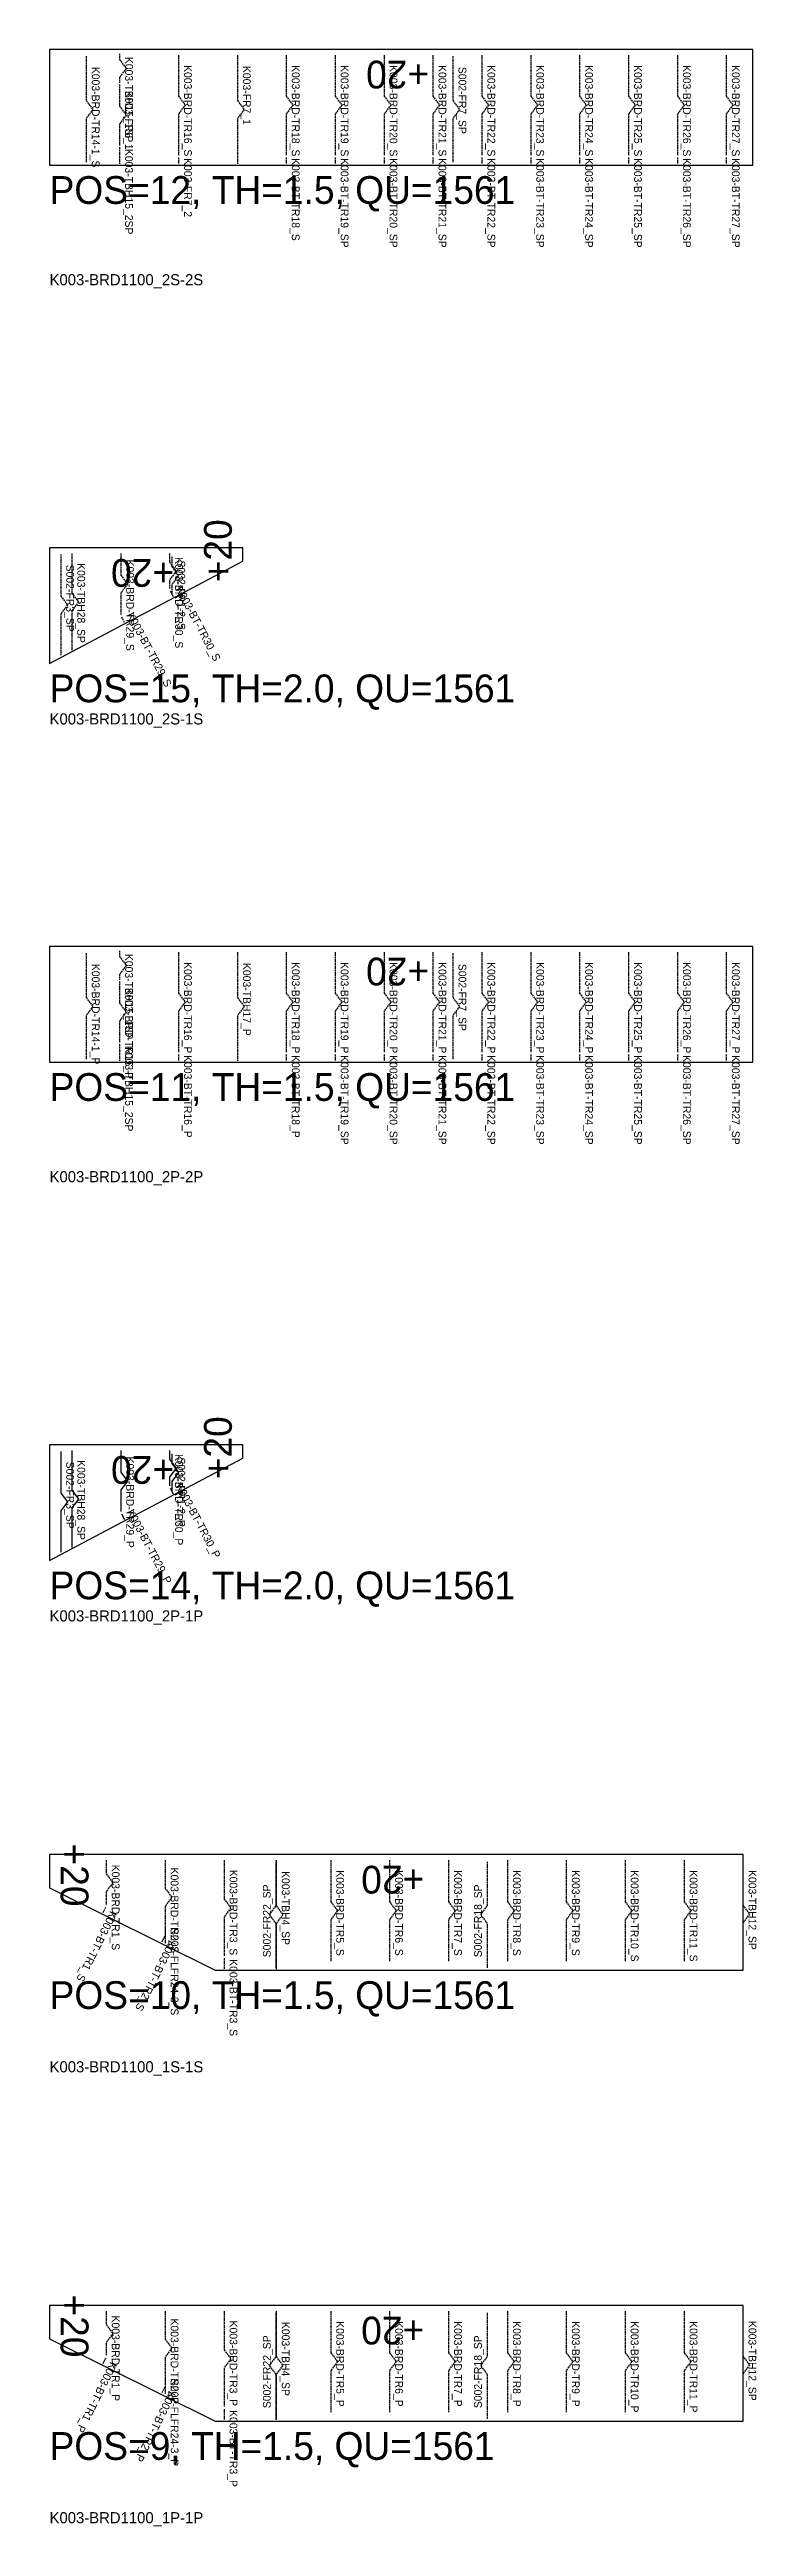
# Model space of a CAD drawing. Header units: inches. Extents: x -22688 to 5506, y -4302 to 14985.
# Drawn here: x -15352 to -12171, y -4302 to 6852 of the extents above; entities that cross this region are included whole.
import ezdxf

# ---------------------------------------------------------------- set-up
doc = ezdxf.new("R2010")
doc.units = ezdxf.units.IN
doc.header["$MEASUREMENT"] = 0
doc.linetypes.add('Dashed', pattern=[10, 7.5, -2.5])
doc.layers.get('0').update_dxf_attribs({"linetype": 'CONTINUOUS'})

msp = doc.modelspace()

# ---------------------------------------------------------------- texts
at = {"color": 7}
for s, height, rotation, p in [('K003-TBH15_1SP', 34.999999, 270, (-15011.810179, 6818.823199)), ('K003-BRD-TR14-1_S', 34.999999, 270, (-15161.810179, 6773.822741)), ('K003-BRD-TR16_S', 34.999999, 270, (-14746.810789, 6781.822924)), ('K003-FR7_1', 34.999999, 270, (-14481.809873, 6777.822832)), ('K003-BRD-TR18_S', 34.999999, 270, (-14261.810179, 6781.822924)), ('K003-BRD-TR19_S', 34.999999, 270, (-14041.810484, 6781.822924)), ('+20', 125, 180, (-13644.309873, 6801.822619)), ('K003-BRD-TR20_S', 34.999999, 270, (-13821.810789, 6781.822924)), ('K003-BRD-TR21_S', 34.999999, 270, (-13601.809568, 6781.822924)), ('S002-FR7_SP', 34.999999, 270, (-13511.810179, 6773.822741)), ('K003-BRD-TR22_S', 34.999999, 270, (-13381.809873, 6781.822924)), ('K003-BRD-TR23_S', 34.999999, 270, (-13161.810179, 6781.822924)), ('K003-BRD-TR24_S', 34.999999, 270, (-12941.810484, 6781.822924)), ('K003-BRD-TR25_S', 34.999999, 270, (-12721.810789, 6781.822924)), ('K003-BRD-TR26_S', 34.999999, 270, (-12501.809568, 6781.822924)), ('K003-BRD-TR27_S', 34.999999, 270, (-12281.809873, 6781.822924)), ('K003-FR6_1', 34.999999, 270, (-15011.810179, 6666.422991)), ('K003-TBH15_2SP', 34.999999, 270, (-15011.810179, 6404.322771)), ('K003-FR7_2', 34.999999, 270, (-14746.810789, 6362.922625)), ('K003-BT-TR18_S', 34.999999, 270, (-14261.810179, 6362.922625)), ('K003-BT-TR19_SP', 34.999999, 270, (-14041.810484, 6362.922625)), ('K003-BT-TR20_SP', 34.999999, 270, (-13821.810789, 6362.922625)), ('K003-BT-TR21_SP', 34.999999, 270, (-13601.809568, 6362.922625)), ('K003-BT-TR22_SP', 34.999999, 270, (-13381.809873, 6362.922625)), ('K003-BT-TR23_SP', 34.999999, 270, (-13161.810179, 6362.922625)), ('K003-BT-TR24_SP', 34.999999, 270, (-12941.810484, 6362.922625)), ('K003-BT-TR25_SP', 34.999999, 270, (-12721.810789, 6362.922625)), ('K003-BT-TR26_SP', 34.999999, 270, (-12501.809568, 6362.922625)), ('K003-BT-TR27_SP', 34.999999, 270, (-12281.809873, 6362.922625)), ('+20', 125, 90, (-14531.809873, 4452.922015)), ('S002-FR3_SP', 34.999999, 270, (-15276.809568, 4532.275347)), ('K003-TBH28_SP', 34.999999, 270, (-15226.809568, 4538.922076)), ('+20', 125, 180, (-14791.810484, 4557.627825)), ('K003-BRD-TR29_S', 34.999999, 270, (-15006.809873, 4555.128435)), ('K003-BRD-TR30_S', 34.999999, 270, (-14786.810179, 4566.728167)), ('S002-FR1-2_S', 34.999999, 270, (-14776.809568, 4550.746111)), ('K003-BT-TR30_S', 34.999999, 297.834045, (-14785.42468, 4422.637896)), ('K003-BT-TR29_S', 34.999999, 297.923584, (-15005.377073, 4306.235461)), ('K003-BRD-TR14-1_P', 34.999999, 270, (-15161.810179, 2734.628252)), ('K003-TBH15_1SP', 34.999999, 270, (-15011.810179, 2779.62871)), ('K003-BRD-TR16_P', 34.999999, 270, (-14746.810789, 2742.628435)), ('K003-TBH17_P', 34.999999, 270, (-14481.809873, 2738.628344)), ('K003-BRD-TR18_P', 34.999999, 270, (-14261.810179, 2742.628435)), ('K003-BRD-TR19_P', 34.999999, 270, (-14041.810484, 2742.628435)), ('+20', 125, 180, (-13644.309873, 2762.62813)), ('K003-BRD-TR20_P', 34.999999, 270, (-13821.810789, 2742.628435)), ('K003-BRD-TR21_P', 34.999999, 270, (-13601.809568, 2742.628435)), ('S002-FR7_SP', 34.999999, 270, (-13511.810179, 2734.628252)), ('K003-BRD-TR22_P', 34.999999, 270, (-13381.809873, 2742.628435)), ('K003-BRD-TR23_P', 34.999999, 270, (-13161.810179, 2742.628435)), ('K003-BRD-TR24_P', 34.999999, 270, (-12941.810484, 2742.628435)), ('K003-BRD-TR25_P', 34.999999, 270, (-12721.810789, 2742.628435)), ('K003-BRD-TR26_P', 34.999999, 270, (-12501.809568, 2742.628435)), ('K003-BRD-TR27_P', 34.999999, 270, (-12281.809873, 2742.628435)), ('K003-BRD-TR15_P', 34.999999, 270, (-15011.810179, 2627.228503)), ('K003-TBH15_2SP', 34.999999, 270, (-15011.810179, 2365.128283)), ('K003-BT-TR16_P', 34.999999, 270, (-14746.810789, 2323.728136)), ('K003-BT-TR18_P', 34.999999, 270, (-14261.810179, 2323.728136)), ('K003-BT-TR19_SP', 34.999999, 270, (-14041.810484, 2323.728136)), ('K003-BT-TR20_SP', 34.999999, 270, (-13821.810789, 2323.728136)), ('K003-BT-TR21_SP', 34.999999, 270, (-13601.809568, 2323.728136)), ('K003-BT-TR22_SP', 34.999999, 270, (-13381.809873, 2323.728136)), ('K003-BT-TR23_SP', 34.999999, 270, (-13161.810179, 2323.728136)), ('K003-BT-TR24_SP', 34.999999, 270, (-12941.810484, 2323.728136)), ('K003-BT-TR25_SP', 34.999999, 270, (-12721.810789, 2323.728136)), ('K003-BT-TR26_SP', 34.999999, 270, (-12501.809568, 2323.728136)), ('K003-BT-TR27_SP', 34.999999, 270, (-12281.809873, 2323.728136)), ('+20', 125, 90, (-14531.809873, 413.72867)), ('S002-FR3_SP', 34.999999, 270, (-15276.809568, 493.081622)), ('K003-TBH28_SP', 34.999999, 270, (-15226.809568, 499.72835)), ('+20', 125, 180, (-14791.810484, 518.434481)), ('K003-BRD-TR29_P', 34.999999, 270, (-15006.809873, 515.934328)), ('K003-BRD-TR30_P', 34.999999, 270, (-14786.810179, 527.534441)), ('S002-FR1-2_P', 34.999999, 270, (-14776.809568, 511.552004)), ('K003-BT-TR30_P', 34.999999, 297.834045, (-14785.42468, 383.443789)), ('K003-BT-TR29_P', 34.999999, 297.923584, (-15005.377073, 267.042117)), ('+20', 125, 270, (-15301.808042, -1226.565595)), ('K003-BRD-TR1_S', 34.999999, 270, (-15071.807737, -1321.730848)), ('+20', 125, 180, (-13666.058225, -1326.530882)), ('K003-BRD-TR2_S', 34.999999, 270, (-14806.808347, -1334.930845)), ('K003-BRD-TR3_S', 34.999999, 270, (-14541.808958, -1344.530912)), ('S002-FR22_SP', 34.999999, 90, (-14356.808347, -1738.530965)), ('K003-TBH4_SP', 34.999999, 270, (-14306.808347, -1350.531049)), ('K003-BRD-TR5_S', 34.999999, 270, (-14061.808653, -1347.031065)), ('K003-BRD-TR6_S', 34.999999, 270, (-13796.807737, -1347.031065)), ('K003-BRD-TR7_S', 34.999999, 270, (-13531.808347, -1347.031065)), ('S002-FR18_SP', 34.999999, 90, (-13406.808347, -1738.530965)), ('K003-BRD-TR8_S', 34.999999, 270, (-13266.808958, -1347.031065)), ('K003-BRD-TR9_S', 34.999999, 270, (-13001.808042, -1347.031065)), ('K003-BRD-TR10_S', 34.999999, 270, (-12736.808653, -1347.031065)), ('K003-BRD-TR11_S', 34.999999, 270, (-12471.807737, -1347.031065)), ('K003-TBH12_SP', 34.999999, 270, (-12206.808347, -1346.030851)), ('K003-BT-TR1_S', 34.999999, 243.618591, (-15078.500242, -1527.576109)), ('K003-BT-TR2_S', 34.999999, 243.526703, (-14813.494749, -1659.210249)), ('S002-FLFR24-3_S', 34.999999, 270, (-14806.808347, -1607.030912)), ('K003-BT-TR3_S', 34.999999, 270, (-14541.808958, -1747.431036)), ('+20', 125, 270, (-15301.808042, -3256.930872)), ('K003-BRD-TR1_P', 34.999999, 270, (-15071.807737, -3352.096315)), ('K003-BRD-TR2_P', 34.999999, 270, (-14806.808347, -3365.296312)), ('K003-BRD-TR3_P', 34.999999, 270, (-14541.808958, -3374.896379)), ('S002-FR22_SP', 34.999999, 90, (-14356.808347, -3768.896337)), ('K003-TBH4_SP', 34.999999, 270, (-14306.808347, -3380.896326)), ('K003-BRD-TR5_P', 34.999999, 270, (-14061.808653, -3377.396341)), ('+20', 125, 180, (-13666.058225, -3356.896349)), ('K003-BRD-TR6_P', 34.999999, 270, (-13796.807737, -3377.396341)), ('K003-BRD-TR7_P', 34.999999, 270, (-13531.808347, -3377.396341)), ('S002-FR18_SP', 34.999999, 90, (-13406.808347, -3768.896337)), ('K003-BRD-TR8_P', 34.999999, 270, (-13266.808958, -3377.396341)), ('K003-BRD-TR9_P', 34.999999, 270, (-13001.808042, -3377.396341)), ('K003-BRD-TR10_P', 34.999999, 270, (-12736.808653, -3377.396341)), ('K003-BRD-TR11_P', 34.999999, 270, (-12471.807737, -3377.396341)), ('K003-TBH12_SP', 34.999999, 270, (-12206.808347, -3376.396318)), ('K003-BT-TR1_P', 34.999999, 243.618591, (-15078.500242, -3557.94148)), ('S002-FLFR24-3_P', 34.999999, 270, (-14806.808347, -3637.396379)), ('K003-BT-TR2_P', 34.999999, 243.526703, (-14813.494749, -3689.57562)), ('K003-BT-TR3_P', 34.999999, 270, (-14541.808958, -3777.796312))]:
    msp.add_text(s, height=height, rotation=rotation, dxfattribs=at).set_placement(p)
for s, height, p in [('POS=12, TH=1.5, QU=1561', 125, (-15351.809568, 6156.822924)), ('K003-BRD1100_2S-2S', 50, (-15351.809568, 5790.422778)), ('POS=15, TH=2.0, QU=1561', 125, (-15351.809568, 3912.62813)), ('K003-BRD1100_2S-1S', 50, (-15351.809568, 3812.62813)), ('POS=11, TH=1.5, QU=1561', 125, (-15351.809568, 2117.628435)), ('K003-BRD1100_2P-2P', 50, (-15351.809568, 1751.228289)), ('POS=14, TH=2.0, QU=1561', 125, (-15351.809568, -126.565595)), ('K003-BRD1100_2P-1P', 50, (-15351.809568, -226.565595)), ('POS=10, TH=1.5, QU=1561', 125, (-15351.808042, -1971.530958)), ('K003-BRD1100_1S-1S', 50, (-15351.808042, -2256.930967)), ('POS=9, TH=1.5, QU=1561', 125, (-15351.808042, -4001.89633)), ('K003-BRD1100_1P-1P', 50, (-15351.808042, -4287.296291))]:
    msp.add_text(s, height=height, dxfattribs=at).set_placement(p)

# ---------------------------------------------------------------- linework, layer by layer
at = {"color": 7, "linetype": 'Dashed'}
for p, q in [((-15036.810179, 6411.823229), (-15036.810179, 6336.823229)), ((-14771.810789, 6365.822558), (-14771.810789, 6336.823229)), ((-14286.810179, 6365.822558), (-14286.810179, 6336.823229)), ((-14066.810484, 6365.822558), (-14066.810484, 6336.823229)), ((-13846.810789, 6365.822558), (-13846.810789, 6336.823229)), ((-13626.809568, 6365.822558), (-13626.809568, 6336.823229)), ((-13406.809873, 6365.822558), (-13406.809873, 6336.823229)), ((-13186.810179, 6365.822558), (-13186.810179, 6336.823229)), ((-12966.810484, 6365.822558), (-12966.810484, 6336.823229)), ((-12746.810789, 6365.822558), (-12746.810789, 6336.823229)), ((-12526.809568, 6365.822558), (-12526.809568, 6336.823229)), ((-12306.809873, 6365.822558), (-12306.809873, 6336.823229)), ((-14808.885069, 4413.529162), (-14795.344419, 4387.884478)), ((-15028.825254, 4297.090868), (-15015.244932, 4271.467547)), ((-15036.810179, 2372.628741), (-15036.810179, 2297.628741)), ((-14771.810789, 2326.628069), (-14771.810789, 2297.628741)), ((-14286.810179, 2326.628069), (-14286.810179, 2297.628741)), ((-14066.810484, 2326.628069), (-14066.810484, 2297.628741)), ((-13846.810789, 2326.628069), (-13846.810789, 2297.628741)), ((-13626.809568, 2326.628069), (-13626.809568, 2297.628741)), ((-13406.809873, 2326.628069), (-13406.809873, 2297.628741)), ((-13186.810179, 2326.628069), (-13186.810179, 2297.628741)), ((-12966.810484, 2326.628069), (-12966.810484, 2297.628741)), ((-12746.810789, 2326.628069), (-12746.810789, 2297.628741)), ((-12526.809568, 2326.628069), (-12526.809568, 2297.628741)), ((-12306.809873, 2326.628069), (-12306.809873, 2297.628741)), ((-15099.607725, -1513.86952), (-15112.493772, -1539.849134)), ((-14834.579344, -1645.469709), (-14847.508116, -1671.428915)), ((-14831.808347, -1599.531026), (-14831.808347, -1674.531026)), ((-14566.808958, -1742.530866), (-14566.808958, -1791.531034)), ((-15099.607725, -3544.234796), (-15112.493772, -3570.214697)), ((-14834.579344, -3675.835176), (-14847.508116, -3701.794286)), ((-14831.808347, -3629.896303), (-14831.808347, -3704.896303)), ((-14566.808958, -3772.896333), (-14566.808958, -3821.89631))]:
    msp.add_line(p, q, dxfattribs=at)
at = {"color": 7}
for p, q in [((-14808.885069, 374.335436), (-14795.344419, 348.690752)), ((-15028.825254, 257.897143), (-15015.244932, 232.27344))]:
    msp.add_line(p, q, dxfattribs=at)
for points in [[(-12186.810179, 6331.822924), (-12186.810179, 6851.822619), (-15351.809568, 6851.822619), (-15351.809568, 6331.822924), (-12186.810179, 6331.822924)], [(-12186.810179, 6331.822924), (-12186.810179, 6851.822619), (-15351.809568, 6851.822619), (-15351.809568, 6331.822924), (-12186.810179, 6331.822924)], [(-15351.809568, 4607.627825), (-15351.809568, 4087.62813), (-14481.809873, 4548.216204), (-14481.809873, 4607.627825), (-15351.809568, 4607.627825)], [(-15351.809568, 4607.627825), (-15351.809568, 4087.62813), (-14481.809873, 4548.216204), (-14481.809873, 4607.627825), (-15351.809568, 4607.627825)], [(-12186.810179, 2292.628435), (-12186.810179, 2812.62813), (-15351.809568, 2812.62813), (-15351.809568, 2292.628435), (-12186.810179, 2292.628435)], [(-12186.810179, 2292.628435), (-12186.810179, 2812.62813), (-15351.809568, 2812.62813), (-15351.809568, 2292.628435), (-12186.810179, 2292.628435)], [(-15351.809568, 568.434481), (-15351.809568, 48.434405), (-14481.809873, 509.022478), (-14481.809873, 568.434481), (-15351.809568, 568.434481)], [(-15351.809568, 568.434481), (-15351.809568, 48.434405), (-14481.809873, 509.022478), (-14481.809873, 568.434481), (-15351.809568, 568.434481)], [(-15301.809568, 538.434557), (-15301.809568, 351.669649), (-15271.809263, 311.669878), (-15301.809568, 271.669726), (-15301.809568, 84.904818)], [(-15251.809568, 543.434481), (-15251.809568, 364.905123), (-15221.809263, 324.904971), (-15251.809568, 284.904818), (-15251.809568, 106.37546)], [(-15031.809873, 543.434481), (-15031.809873, 445.934252), (-15001.809568, 405.934481), (-15031.809873, 365.934328), (-15031.809873, 268.434481)], [(-14811.810179, 543.434481), (-14811.810179, 503.934435), (-14781.809873, 463.934283), (-14811.810179, 423.934512), (-14811.810179, 384.434466)], [(-14801.809568, 528.434328), (-14801.809568, 484.022478), (-14771.809263, 444.022707), (-14801.809568, 404.022555), (-14801.809568, 359.610705)], [(-12230.308409, -1276.530882), (-15351.808042, -1276.530882), (-15351.808042, -1426.599928), (-14606.808347, -1796.530958), (-12230.308409, -1796.530958), (-12230.308409, -1276.530882)], [(-12230.308409, -1276.530882), (-15351.808042, -1276.530882), (-15351.808042, -1426.599928), (-14606.808347, -1796.530958), (-12230.308409, -1796.530958), (-12230.308409, -1276.530882)], [(-12230.308409, -3306.896349), (-15351.808042, -3306.896349), (-15351.808042, -3456.965299), (-14606.808347, -3826.89633), (-12230.308409, -3826.89633), (-12230.308409, -3306.896349)], [(-12230.308409, -3306.896349), (-15351.808042, -3306.896349), (-15351.808042, -3456.965299), (-14606.808347, -3826.89633), (-12230.308409, -3826.89633), (-12230.308409, -3306.896349)]]:
    msp.add_lwpolyline(points, dxfattribs=at)
at = {"color": 7, "linetype": 'Dashed'}
for points in [[(-15186.810179, 6821.823077), (-15186.810179, 6621.823077), (-15156.809873, 6581.822924), (-15186.810179, 6541.822771), (-15186.810179, 6341.822771)], [(-15036.810179, 6831.822924), (-15036.810179, 6806.822924), (-15006.809873, 6766.822771), (-15036.810179, 6726.822619), (-15036.810179, 6701.822619)], [(-14771.810789, 6826.822619), (-14771.810789, 6641.822771), (-14741.810484, 6601.822619), (-14771.810789, 6561.823229), (-14771.810789, 6376.822619)], [(-14506.809873, 6826.822619), (-14506.809873, 6621.823077), (-14476.809568, 6581.822924), (-14506.809873, 6541.822771), (-14506.809873, 6336.823229)], [(-14286.810179, 6826.822619), (-14286.810179, 6641.822771), (-14256.809873, 6601.822619), (-14286.810179, 6561.823229), (-14286.810179, 6376.822619)], [(-14066.810484, 6826.822619), (-14066.810484, 6641.822771), (-14036.810179, 6601.822619), (-14066.810484, 6561.823229), (-14066.810484, 6376.822619)], [(-13846.810789, 6826.822619), (-13846.810789, 6641.822771), (-13816.810484, 6601.822619), (-13846.810789, 6561.823229), (-13846.810789, 6376.822619)], [(-13626.809568, 6826.822619), (-13626.809568, 6641.822771), (-13596.810789, 6601.822619), (-13626.809568, 6561.823229), (-13626.809568, 6376.822619)], [(-13536.810179, 6821.823077), (-13536.810179, 6621.823077), (-13506.809873, 6581.822924), (-13536.810179, 6541.822771), (-13536.810179, 6341.822771)], [(-13406.809873, 6826.822619), (-13406.809873, 6641.822771), (-13376.809568, 6601.822619), (-13406.809873, 6561.823229), (-13406.809873, 6376.822619)], [(-13186.810179, 6826.822619), (-13186.810179, 6641.822771), (-13156.809873, 6601.822619), (-13186.810179, 6561.823229), (-13186.810179, 6376.822619)], [(-12966.810484, 6826.822619), (-12966.810484, 6641.822771), (-12936.810179, 6601.822619), (-12966.810484, 6561.823229), (-12966.810484, 6376.822619)], [(-12746.810789, 6826.822619), (-12746.810789, 6641.822771), (-12716.810484, 6601.822619), (-12746.810789, 6561.823229), (-12746.810789, 6376.822619)], [(-12526.809568, 6826.822619), (-12526.809568, 6641.822771), (-12496.810789, 6601.822619), (-12526.809568, 6561.823229), (-12526.809568, 6376.822619)], [(-12306.809873, 6826.822619), (-12306.809873, 6641.822771), (-12276.809568, 6601.822619), (-12306.809873, 6561.823229), (-12306.809873, 6376.822619)], [(-15036.810179, 6693.823199), (-15036.810179, 6596.823077), (-15006.809873, 6556.822924), (-15036.810179, 6516.822771), (-15036.810179, 6419.822649)], [(-15301.809568, 4577.628283), (-15301.809568, 4390.863757), (-15271.809263, 4350.863604), (-15301.809568, 4310.863451), (-15301.809568, 4124.098925)], [(-15251.809568, 4582.627825), (-15251.809568, 4404.098467), (-15221.809263, 4364.099078), (-15251.809568, 4324.098925), (-15251.809568, 4145.569567)], [(-15031.809873, 4582.627825), (-15031.809873, 4485.127978), (-15001.809568, 4445.127825), (-15031.809873, 4405.128435), (-15031.809873, 4307.627825)], [(-14811.810179, 4582.627825), (-14811.810179, 4543.128161), (-14781.809873, 4503.128008), (-14811.810179, 4463.127856), (-14811.810179, 4423.628191)], [(-14801.809568, 4567.628435), (-14801.809568, 4523.216204), (-14771.809263, 4483.216051), (-14801.809568, 4443.216662), (-14801.809568, 4398.80443)], [(-15036.810179, 2792.628435), (-15036.810179, 2767.628435), (-15006.809873, 2727.628283), (-15036.810179, 2687.62813), (-15036.810179, 2662.62813)], [(-15186.810179, 2782.628588), (-15186.810179, 2582.628588), (-15156.809873, 2542.628435), (-15186.810179, 2502.628283), (-15186.810179, 2302.628283)], [(-14771.810789, 2787.62813), (-14771.810789, 2602.628283), (-14741.810484, 2562.62813), (-14771.810789, 2522.628741), (-14771.810789, 2337.62813)], [(-14506.809873, 2787.62813), (-14506.809873, 2582.628588), (-14476.809568, 2542.628435), (-14506.809873, 2502.628283), (-14506.809873, 2297.628741)], [(-14286.810179, 2787.62813), (-14286.810179, 2602.628283), (-14256.809873, 2562.62813), (-14286.810179, 2522.628741), (-14286.810179, 2337.62813)], [(-14066.810484, 2787.62813), (-14066.810484, 2602.628283), (-14036.810179, 2562.62813), (-14066.810484, 2522.628741), (-14066.810484, 2337.62813)], [(-13846.810789, 2787.62813), (-13846.810789, 2602.628283), (-13816.810484, 2562.62813), (-13846.810789, 2522.628741), (-13846.810789, 2337.62813)], [(-13626.809568, 2787.62813), (-13626.809568, 2602.628283), (-13596.810789, 2562.62813), (-13626.809568, 2522.628741), (-13626.809568, 2337.62813)], [(-13536.810179, 2782.628588), (-13536.810179, 2582.628588), (-13506.809873, 2542.628435), (-13536.810179, 2502.628283), (-13536.810179, 2302.628283)], [(-13406.809873, 2787.62813), (-13406.809873, 2602.628283), (-13376.809568, 2562.62813), (-13406.809873, 2522.628741), (-13406.809873, 2337.62813)], [(-13186.810179, 2787.62813), (-13186.810179, 2602.628283), (-13156.809873, 2562.62813), (-13186.810179, 2522.628741), (-13186.810179, 2337.62813)], [(-12966.810484, 2787.62813), (-12966.810484, 2602.628283), (-12936.810179, 2562.62813), (-12966.810484, 2522.628741), (-12966.810484, 2337.62813)], [(-12746.810789, 2787.62813), (-12746.810789, 2602.628283), (-12716.810484, 2562.62813), (-12746.810789, 2522.628741), (-12746.810789, 2337.62813)], [(-12526.809568, 2787.62813), (-12526.809568, 2602.628283), (-12496.810789, 2562.62813), (-12526.809568, 2522.628741), (-12526.809568, 2337.62813)], [(-12306.809873, 2787.62813), (-12306.809873, 2602.628283), (-12276.809568, 2562.62813), (-12306.809873, 2522.628741), (-12306.809873, 2337.62813)], [(-15036.810179, 2654.62871), (-15036.810179, 2557.628588), (-15006.809873, 2517.628435), (-15036.810179, 2477.628283), (-15036.810179, 2380.628161)], [(-15096.807737, -1301.530882), (-15096.807737, -1362.530943), (-15066.808958, -1402.531095), (-15096.807737, -1442.530866), (-15096.807737, -1503.530927)], [(-14831.808347, -1301.530882), (-14831.808347, -1428.530927), (-14801.808042, -1468.53108), (-14831.808347, -1508.530851), (-14831.808347, -1635.530897)], [(-14566.808958, -1301.530882), (-14566.808958, -1476.530882), (-14536.808653, -1516.531034), (-14566.808958, -1556.530805), (-14566.808958, -1731.530996)], [(-14331.808347, -1786.53092), (-14331.808347, -1586.53111), (-14361.808653, -1546.530958), (-14331.808347, -1506.530805), (-14331.808347, -1306.530805)], [(-14331.808347, -1301.530882), (-14331.808347, -1506.530805), (-14301.808042, -1546.530958), (-14331.808347, -1586.53111), (-14331.808347, -1791.531034)], [(-14086.808653, -1301.530882), (-14086.808653, -1489.030882), (-14056.808347, -1529.031034), (-14086.808653, -1569.030805), (-14086.808653, -1756.530996)], [(-13821.807737, -1301.530882), (-13821.807737, -1489.030882), (-13791.808958, -1529.031034), (-13821.807737, -1569.030805), (-13821.807737, -1756.530996)], [(-13556.808347, -1301.530882), (-13556.808347, -1489.030882), (-13526.808042, -1529.031034), (-13556.808347, -1569.030805), (-13556.808347, -1756.530996)], [(-13381.808347, -1786.53092), (-13381.808347, -1586.53111), (-13411.808653, -1546.530958), (-13381.808347, -1506.530805), (-13381.808347, -1306.530805)], [(-13291.808958, -1301.530882), (-13291.808958, -1489.030882), (-13261.808653, -1529.031034), (-13291.808958, -1569.030805), (-13291.808958, -1756.530996)], [(-13026.808042, -1301.530882), (-13026.808042, -1489.030882), (-12996.807737, -1529.031034), (-13026.808042, -1569.030805), (-13026.808042, -1756.530996)], [(-12761.808653, -1301.530882), (-12761.808653, -1489.030882), (-12731.808347, -1529.031034), (-12761.808653, -1569.030805), (-12761.808653, -1756.530996)], [(-12496.807737, -1301.530882), (-12496.807737, -1489.030882), (-12466.808958, -1529.031034), (-12496.807737, -1569.030805), (-12496.807737, -1756.530996)], [(-12231.808347, -1296.530958), (-12231.808347, -1504.031034), (-12201.808042, -1544.030805), (-12231.808347, -1584.030958), (-12231.808347, -1791.531034)], [(-15096.807737, -3331.896349), (-15096.807737, -3392.896314), (-15066.808958, -3432.896371), (-15096.807737, -3472.896333), (-15096.807737, -3533.896299)], [(-14831.808347, -3331.896349), (-14831.808347, -3458.896299), (-14801.808042, -3498.896356), (-14831.808347, -3538.896318), (-14831.808347, -3665.896364)], [(-14566.808958, -3331.896349), (-14566.808958, -3506.896349), (-14536.808653, -3546.89631), (-14566.808958, -3586.896368), (-14566.808958, -3761.896368)], [(-14331.808347, -3816.896291), (-14331.808347, -3616.896291), (-14361.808653, -3576.89633), (-14331.808347, -3536.896368), (-14331.808347, -3336.896368)], [(-14331.808347, -3331.896349), (-14331.808347, -3536.896368), (-14301.808042, -3576.89633), (-14331.808347, -3616.896291), (-14331.808347, -3821.89631)], [(-14086.808653, -3331.896349), (-14086.808653, -3519.396349), (-14056.808347, -3559.39631), (-14086.808653, -3599.396368), (-14086.808653, -3786.896368)], [(-13821.807737, -3331.896349), (-13821.807737, -3519.396349), (-13791.808958, -3559.39631), (-13821.807737, -3599.396368), (-13821.807737, -3786.896368)], [(-13556.808347, -3331.896349), (-13556.808347, -3519.396349), (-13526.808042, -3559.39631), (-13556.808347, -3599.396368), (-13556.808347, -3786.896368)], [(-13381.808347, -3816.896291), (-13381.808347, -3616.896291), (-13411.808653, -3576.89633), (-13381.808347, -3536.896368), (-13381.808347, -3336.896368)], [(-13291.808958, -3331.896349), (-13291.808958, -3519.396349), (-13261.808653, -3559.39631), (-13291.808958, -3599.396368), (-13291.808958, -3786.896368)], [(-13026.808042, -3331.896349), (-13026.808042, -3519.396349), (-12996.807737, -3559.39631), (-13026.808042, -3599.396368), (-13026.808042, -3786.896368)], [(-12761.808653, -3331.896349), (-12761.808653, -3519.396349), (-12731.808347, -3559.39631), (-12761.808653, -3599.396368), (-12761.808653, -3786.896368)], [(-12496.807737, -3331.896349), (-12496.807737, -3519.396349), (-12466.808958, -3559.39631), (-12496.807737, -3599.396368), (-12496.807737, -3786.896368)], [(-12231.808347, -3326.89633), (-12231.808347, -3534.39631), (-12201.808042, -3574.396368), (-12231.808347, -3614.39633), (-12231.808347, -3821.89631)]]:
    msp.add_lwpolyline(points, dxfattribs=at)

msp.set_redraw_order([(e.dxf.handle, doc.entitydb.next_handle()) for e in msp.query("TEXT MTEXT ATTDEF DIMENSION ARC_DIMENSION")])  # texts and dimensions are drawn at this point

doc.saveas('drawing.dxf')
